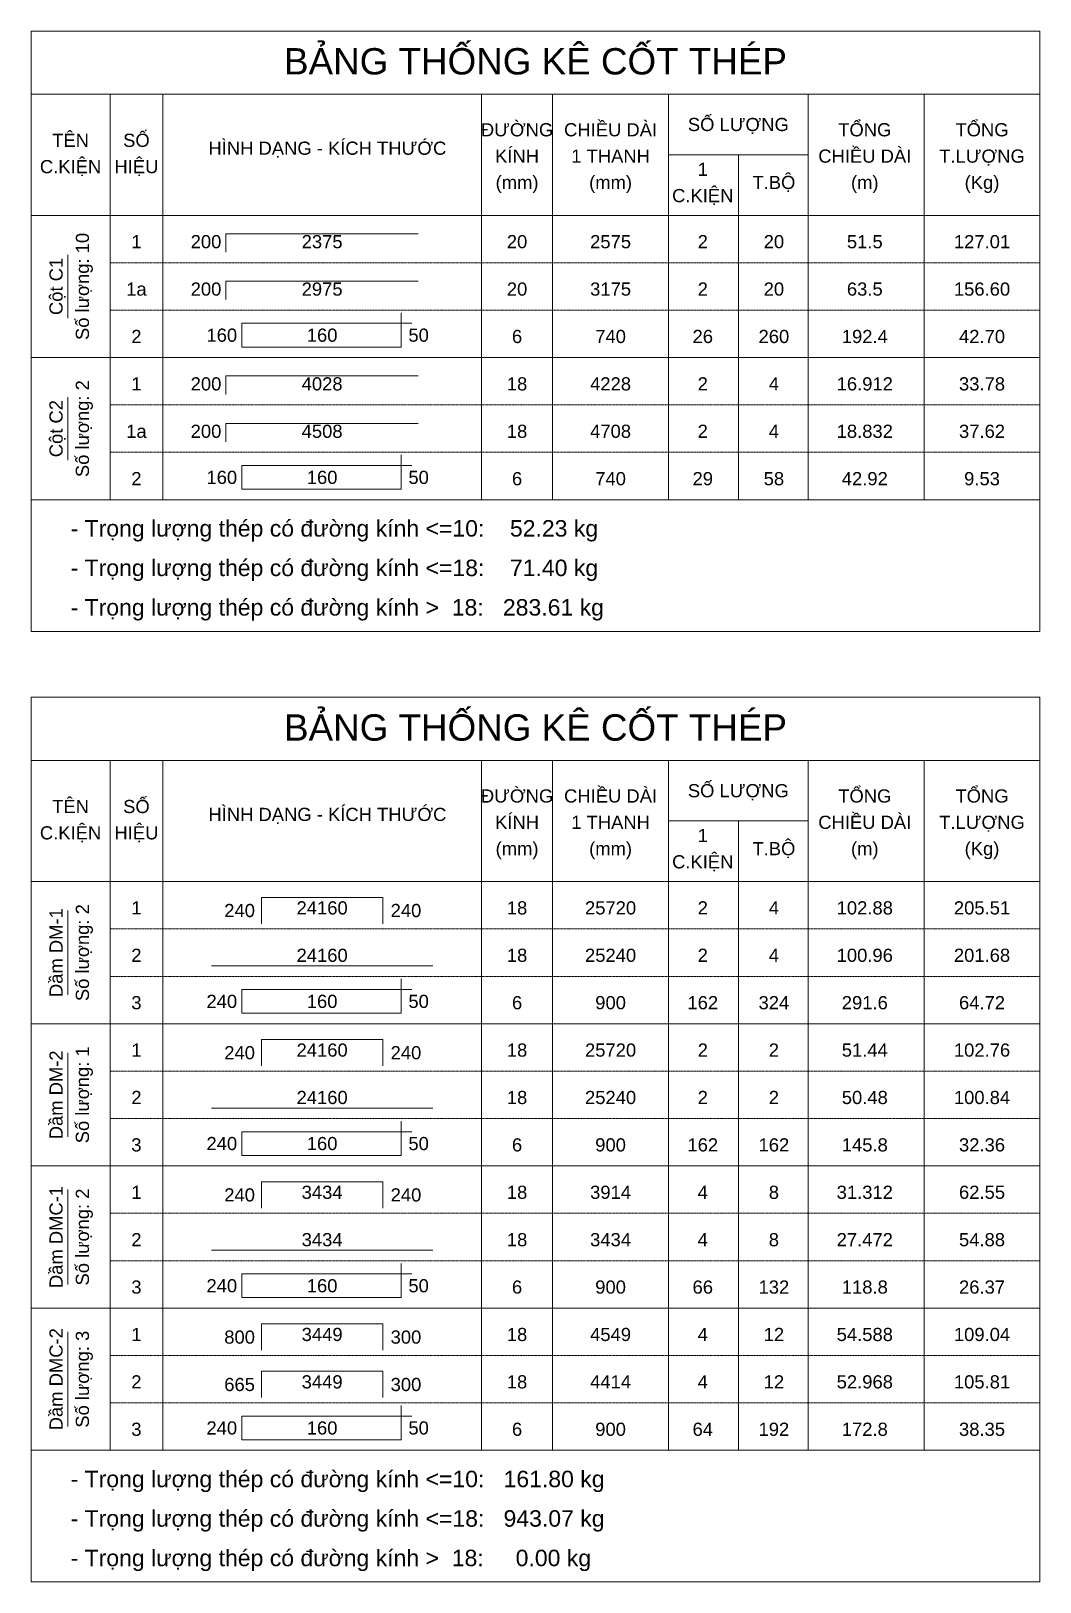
# Model space of a CAD drawing. Header units: inches. Extents: x 0 to 9575, y -428300 to -373800.
# Drawn here: x 0 to 9575, y -388525 to -373800 of the extents above; entities that cross this region are included whole.
import ezdxf
from ezdxf.enums import TextEntityAlignment as Align

# ---------------------------------------------------------------- set-up
doc = ezdxf.new("R2010")
doc.units = ezdxf.units.IN
doc.header["$MEASUREMENT"] = 0
doc.linetypes.add('HIDDENX2', pattern=[0.75, 0.5, -0.25])
for name, color, linetype, lineweight in [('Bao', 2, 'Continuous', 0), ('NetMo', 9, 'HIDDENX2', 0), ('Steel', 4, 'Continuous', 0), ('Text', 2, 'Continuous', 0), ('TextThep', 7, 'Continuous', 0)]:
    doc.layers.add(name, color=color, linetype=linetype, lineweight=lineweight)
doc.styles.add('Hoa', font='micross.ttf')
doc.styles.add('Thuong', font='micross.ttf')

msp = doc.modelspace()

# ---------------------------------------------------------------- texts
at = {"layer": 'Text', "color": 4, "style": 'Hoa'}
for p in [(4787.5, -374212.5), (4787.5, -380537.5)]:
    msp.add_text('BẢNG THỐNG KÊ CỐT THÉP', height=250, dxfattribs=at).set_placement(p, align=Align.CENTER)
at = {"layer": 'Text'}
for s, style, p in [('SỐ LƯỢNG', 'Hoa', (6712.5, -374750)), ('TÊN', 'Hoa', (375, -374900)), ('SỐ', 'Hoa', (1000, -374900)), ('ĐƯỜNG', 'Hoa', (4612.5, -374800)), ('CHIỀU DÀI', 'Hoa', (5500, -374800)), ('TỔNG', 'Hoa', (7912.5, -374800)), ('TỔNG', 'Hoa', (9025, -374800)), ('HÌNH DẠNG - KÍCH THƯỚC', 'Hoa', (2812.5, -374975)), ('KÍNH', 'Hoa', (4612.5, -375050)), ('CHIỀU DÀI', 'Hoa', (7912.5, -375050)), ('C.KIỆN', 'Hoa', (375, -375150)), ('HIỆU', 'Hoa', (1000, -375150)), ('1 THANH', 'Hoa', (5500, -375050)), ('T.LƯỢNG', 'Hoa', (9025, -375050)), ('(mm)', 'Thuong', (4612.5, -375300)), ('(mm)', 'Thuong', (5500, -375300)), ('1', 'Hoa', (6375, -375175)), ('T.BỘ', 'Hoa', (7050, -375300)), ('(m)', 'Thuong', (7912.5, -375300)), ('(Kg)', 'Thuong', (9025, -375300)), ('C.KIỆN', 'Hoa', (6375, -375425)), ('SỐ LƯỢNG', 'Hoa', (6712.5, -381075)), ('TÊN', 'Hoa', (375, -381225)), ('SỐ', 'Hoa', (1000, -381225)), ('ĐƯỜNG', 'Hoa', (4612.5, -381125)), ('CHIỀU DÀI', 'Hoa', (5500, -381125)), ('TỔNG', 'Hoa', (7912.5, -381125)), ('TỔNG', 'Hoa', (9025, -381125)), ('HÌNH DẠNG - KÍCH THƯỚC', 'Hoa', (2812.5, -381300)), ('KÍNH', 'Hoa', (4612.5, -381375)), ('CHIỀU DÀI', 'Hoa', (7912.5, -381375)), ('C.KIỆN', 'Hoa', (375, -381475)), ('HIỆU', 'Hoa', (1000, -381475)), ('1 THANH', 'Hoa', (5500, -381375)), ('1', 'Hoa', (6375, -381500)), ('T.LƯỢNG', 'Hoa', (9025, -381375)), ('(mm)', 'Thuong', (4612.5, -381625)), ('(mm)', 'Thuong', (5500, -381625)), ('T.BỘ', 'Hoa', (7050, -381625)), ('(m)', 'Thuong', (7912.5, -381625)), ('(Kg)', 'Thuong', (9025, -381625)), ('C.KIỆN', 'Hoa', (6375, -381750))]:
    msp.add_text(s, height=125, dxfattribs=dict(at, style=style)).set_placement(p, align=Align.CENTER)
at = {"layer": 'Text', "style": 'Hoa'}
for s, p in [('Số lượng: 10', (550, -376225)), ('Cột C1', (300, -376225)), ('Số lượng: 2', (550, -377575)), ('Cột C2', (300, -377575)), ('Số lượng: 2', (550, -382550)), ('Dầm DM-1', (300, -382550)), ('Dầm DM-2', (300, -383900)), ('Số lượng: 1', (550, -383900)), ('Dầm DMC-1', (300, -385250)), ('Số lượng: 2', (550, -385250)), ('Dầm DMC-2', (300, -386600)), ('Số lượng: 3', (550, -386600))]:
    msp.add_text(s, height=125, rotation=90.00021, dxfattribs=at).set_placement(p, align=Align.CENTER)
for s, p in [('- Trọng lượng thép có đường kính <=10:    52.23 kg', (375, -378600)), ('- Trọng lượng thép có đường kính <=18:    71.40 kg', (375, -378975)), ('- Trọng lượng thép có đường kính >  18:   283.61 kg', (375, -379350)), ('- Trọng lượng thép có đường kính <=10:   161.80 kg', (375, -387625)), ('- Trọng lượng thép có đường kính <=18:   943.07 kg', (375, -388000)), ('- Trọng lượng thép có đường kính >  18:     0.00 kg', (375, -388375))]:
    msp.add_text(s, height=156.25, dxfattribs=at).set_placement(p)
at = {"layer": 'TextThep', "style": 'Hoa'}
for s, p in [('1', (1000, -375900)), ('2375', (2762.5, -375900)), ('20', (4612.5, -375900)), ('1a', (1000, -376350)), ('2975', (2762.5, -376350)), ('20', (4612.5, -376350)), ('2', (1000, -376800)), ('160', (2762.5, -376787.5)), ('6', (4612.5, -376800)), ('1', (1000, -377250)), ('4028', (2762.5, -377250)), ('18', (4612.5, -377250)), ('1a', (1000, -377700)), ('4508', (2762.5, -377700)), ('18', (4612.5, -377700)), ('2', (1000, -378150)), ('160', (2762.5, -378137.5)), ('6', (4612.5, -378150)), ('1', (1000, -382225)), ('24160', (2762.5, -382225)), ('18', (4612.5, -382225)), ('2', (1000, -382675)), ('24160', (2762.5, -382675)), ('18', (4612.5, -382675)), ('25240', (5500, -382675)), ('2', (6375, -382675)), ('4', (7050, -382675)), ('100.96', (7912.5, -382675)), ('201.68', (9025, -382675)), ('3', (1000, -383125)), ('160', (2762.5, -383112.5)), ('6', (4612.5, -383125)), ('1', (1000, -383575)), ('24160', (2762.5, -383575)), ('18', (4612.5, -383575)), ('2', (1000, -384025)), ('24160', (2762.5, -384025)), ('18', (4612.5, -384025)), ('25240', (5500, -384025)), ('2', (6375, -384025)), ('2', (7050, -384025)), ('50.48', (7912.5, -384025)), ('100.84', (9025, -384025)), ('3', (1000, -384475)), ('160', (2762.5, -384462.5)), ('6', (4612.5, -384475)), ('1', (1000, -384925)), ('3434', (2762.5, -384925)), ('18', (4612.5, -384925)), ('2', (1000, -385375)), ('3434', (2762.5, -385375)), ('18', (4612.5, -385375)), ('3434', (5500, -385375)), ('4', (6375, -385375)), ('8', (7050, -385375)), ('27.472', (7912.5, -385375)), ('54.88', (9025, -385375)), ('3', (1000, -385825)), ('160', (2762.5, -385812.5)), ('6', (4612.5, -385825)), ('1', (1000, -386275)), ('3449', (2762.5, -386275)), ('18', (4612.5, -386275)), ('2', (1000, -386725)), ('3449', (2762.5, -386725)), ('18', (4612.5, -386725)), ('3', (1000, -387175)), ('160', (2762.5, -387162.5)), ('6', (4612.5, -387175))]:
    msp.add_text(s, height=125, dxfattribs=at).set_placement(p, align=Align.BOTTOM_CENTER)
for s, p in [('200', (1806.2, -375900)), ('200', (1806.2, -376350)), ('160', (1956.2, -376787.5)), ('200', (1806.2, -377250)), ('200', (1806.2, -377700)), ('160', (1956.2, -378137.5)), ('240', (2125, -382250)), ('240', (1956.2, -383112.5)), ('240', (2125, -383600)), ('240', (1956.2, -384462.5)), ('240', (2125, -384950)), ('240', (1956.2, -385812.5)), ('800', (2125, -386300)), ('665', (2125, -386750)), ('240', (1956.2, -387162.5))]:
    msp.add_text(s, height=125, dxfattribs=at).set_placement(p, align=Align.BOTTOM_RIGHT)
at = {"layer": 'TextThep', "color": 7, "style": 'Hoa'}
for s, p in [('2575', (5500, -375900)), ('2', (6375, -375900)), ('20', (7050, -375900)), ('51.5', (7912.5, -375900)), ('127.01', (9025, -375900)), ('3175', (5500, -376350)), ('2', (6375, -376350)), ('20', (7050, -376350)), ('63.5', (7912.5, -376350)), ('156.60', (9025, -376350)), ('740', (5500, -376800)), ('26', (6375, -376800)), ('260', (7050, -376800)), ('192.4', (7912.5, -376800)), ('42.70', (9025, -376800)), ('4228', (5500, -377250)), ('2', (6375, -377250)), ('4', (7050, -377250)), ('16.912', (7912.5, -377250)), ('33.78', (9025, -377250)), ('4708', (5500, -377700)), ('2', (6375, -377700)), ('4', (7050, -377700)), ('18.832', (7912.5, -377700)), ('37.62', (9025, -377700)), ('740', (5500, -378150)), ('29', (6375, -378150)), ('58', (7050, -378150)), ('42.92', (7912.5, -378150)), ('9.53', (9025, -378150)), ('25720', (5500, -382225)), ('2', (6375, -382225)), ('4', (7050, -382225)), ('102.88', (7912.5, -382225)), ('205.51', (9025, -382225)), ('900', (5500, -383125)), ('162', (6375, -383125)), ('324', (7050, -383125)), ('291.6', (7912.5, -383125)), ('64.72', (9025, -383125)), ('25720', (5500, -383575)), ('2', (6375, -383575)), ('2', (7050, -383575)), ('51.44', (7912.5, -383575)), ('102.76', (9025, -383575)), ('900', (5500, -384475)), ('162', (6375, -384475)), ('162', (7050, -384475)), ('145.8', (7912.5, -384475)), ('32.36', (9025, -384475)), ('3914', (5500, -384925)), ('4', (6375, -384925)), ('8', (7050, -384925)), ('31.312', (7912.5, -384925)), ('62.55', (9025, -384925)), ('900', (5500, -385825)), ('66', (6375, -385825)), ('132', (7050, -385825)), ('118.8', (7912.5, -385825)), ('26.37', (9025, -385825)), ('4549', (5500, -386275)), ('4', (6375, -386275)), ('12', (7050, -386275)), ('54.588', (7912.5, -386275)), ('109.04', (9025, -386275)), ('4414', (5500, -386725)), ('4', (6375, -386725)), ('12', (7050, -386725)), ('52.968', (7912.5, -386725)), ('105.81', (9025, -386725)), ('900', (5500, -387175)), ('64', (6375, -387175)), ('192', (7050, -387175)), ('172.8', (7912.5, -387175)), ('38.35', (9025, -387175))]:
    msp.add_text(s, height=125, dxfattribs=at).set_placement(p, align=Align.BOTTOM_CENTER)
at = {"layer": 'TextThep', "style": 'Hoa'}
for s, p in [('50', (3581.2, -376787.5)), ('50', (3581.2, -378137.5)), ('240', (3412.5, -382250)), ('50', (3581.2, -383112.5)), ('240', (3412.5, -383600)), ('50', (3581.2, -384462.5)), ('240', (3412.5, -384950)), ('50', (3581.2, -385812.5)), ('300', (3412.5, -386300)), ('300', (3412.5, -386750)), ('50', (3581.2, -387162.5))]:
    msp.add_text(s, height=125, dxfattribs=at).set_placement(p, align=Align.BOTTOM_LEFT)

# ---------------------------------------------------------------- linework, layer by layer
at = {"layer": 'Bao'}
for p, q in [((0, -373800), (9575, -373800)), ((0, -373800), (0, -379500)), ((9575, -373800), (9575, -379500)), ((0, -374400), (9575, -374400)), ((750, -374400), (750, -378250)), ((1250, -374400), (1250, -378250)), ((4275, -374400), (4275, -378250)), ((4950, -374400), (4950, -378250)), ((6050, -374400), (6050, -378250)), ((7375, -374400), (7375, -378250)), ((8475, -374400), (8475, -378250)), ((6050, -374975), (7375, -374975)), ((6712.5, -374975), (6712.5, -378250)), ((0, -375550), (9575, -375550)), ((0, -380125), (9575, -380125)), ((0, -380125), (0, -388525)), ((9575, -380125), (9575, -388525)), ((0, -380725), (9575, -380725)), ((750, -380725), (750, -387275)), ((1250, -380725), (1250, -387275)), ((4275, -380725), (4275, -387275)), ((4950, -380725), (4950, -387275)), ((6050, -380725), (6050, -387275)), ((7375, -380725), (7375, -387275)), ((8475, -380725), (8475, -387275)), ((6050, -381300), (7375, -381300)), ((6712.5, -381300), (6712.5, -387275)), ((0, -381875), (9575, -381875))]:
    msp.add_line(p, q, dxfattribs=at)
at = {"layer": 'NetMo'}
for p, q in [((750, -376000), (9575, -376000)), ((750, -376450), (9575, -376450)), ((750, -376900), (9575, -376900)), ((750, -377350), (9575, -377350)), ((750, -377800), (9575, -377800)), ((750, -378250), (9575, -378250)), ((750, -382325), (9575, -382325)), ((750, -382775), (9575, -382775)), ((750, -383225), (9575, -383225)), ((750, -383675), (9575, -383675)), ((750, -384125), (9575, -384125)), ((750, -384575), (9575, -384575)), ((750, -385025), (9575, -385025)), ((750, -385475), (9575, -385475)), ((750, -385925), (9575, -385925)), ((750, -386375), (9575, -386375)), ((750, -386825), (9575, -386825)), ((750, -387275), (9575, -387275))]:
    msp.add_line(p, q, dxfattribs=at)
at = {"layer": 'Steel'}
for points in [[(1850, -375900), (1850, -375725), (3675, -375725)], [(1850, -376350), (1850, -376175), (3675, -376175)], [(3612.5, -376575), (2000, -376575), (2000, -376800), (3512.5, -376800), (3512.5, -376475)], [(1850, -377250), (1850, -377075), (3675, -377075)], [(1850, -377700), (1850, -377525), (3675, -377525)], [(3612.5, -377925), (2000, -377925), (2000, -378150), (3512.5, -378150), (3512.5, -377825)], [(2187.5, -382275), (2187.5, -382025), (3337.5, -382025), (3337.5, -382275)], [(1712.5, -382675), (3812.5, -382675)], [(3612.5, -382900), (2000, -382900), (2000, -383125), (3512.5, -383125), (3512.5, -382800)], [(2187.5, -383625), (2187.5, -383375), (3337.5, -383375), (3337.5, -383625)], [(1712.5, -384025), (3812.5, -384025)], [(3612.5, -384250), (2000, -384250), (2000, -384475), (3512.5, -384475), (3512.5, -384150)], [(2187.5, -384975), (2187.5, -384725), (3337.5, -384725), (3337.5, -384975)], [(1712.5, -385375), (3812.5, -385375)], [(3612.5, -385600), (2000, -385600), (2000, -385825), (3512.5, -385825), (3512.5, -385500)], [(2187.5, -386325), (2187.5, -386075), (3337.5, -386075), (3337.5, -386325)], [(2187.5, -386775), (2187.5, -386525), (3337.5, -386525), (3337.5, -386775)], [(3612.5, -386950), (2000, -386950), (2000, -387175), (3512.5, -387175), (3512.5, -386850)]]:
    msp.add_lwpolyline(points, dxfattribs=at)
at = {"layer": 'Text'}
for p, q in [((350, -376525), (350, -375925)), ((0, -376900), (9575, -376900)), ((350, -377875), (350, -377275)), ((0, -378250), (9575, -378250)), ((0, -378250), (9575, -378250)), ((0, -379500), (9575, -379500)), ((350, -382950), (350, -382150)), ((0, -383225), (9575, -383225)), ((350, -384300), (350, -383500)), ((0, -384575), (9575, -384575)), ((350, -385700), (350, -384800)), ((0, -385925), (9575, -385925)), ((350, -387050), (350, -386150)), ((0, -387275), (9575, -387275)), ((0, -387275), (9575, -387275)), ((0, -388525), (9575, -388525))]:
    msp.add_line(p, q, dxfattribs=at)

msp.set_redraw_order([(e.dxf.handle, doc.entitydb.next_handle()) for e in msp.query("TEXT MTEXT ATTDEF DIMENSION ARC_DIMENSION")])  # texts and dimensions are drawn at this point

doc.saveas('drawing.dxf')
